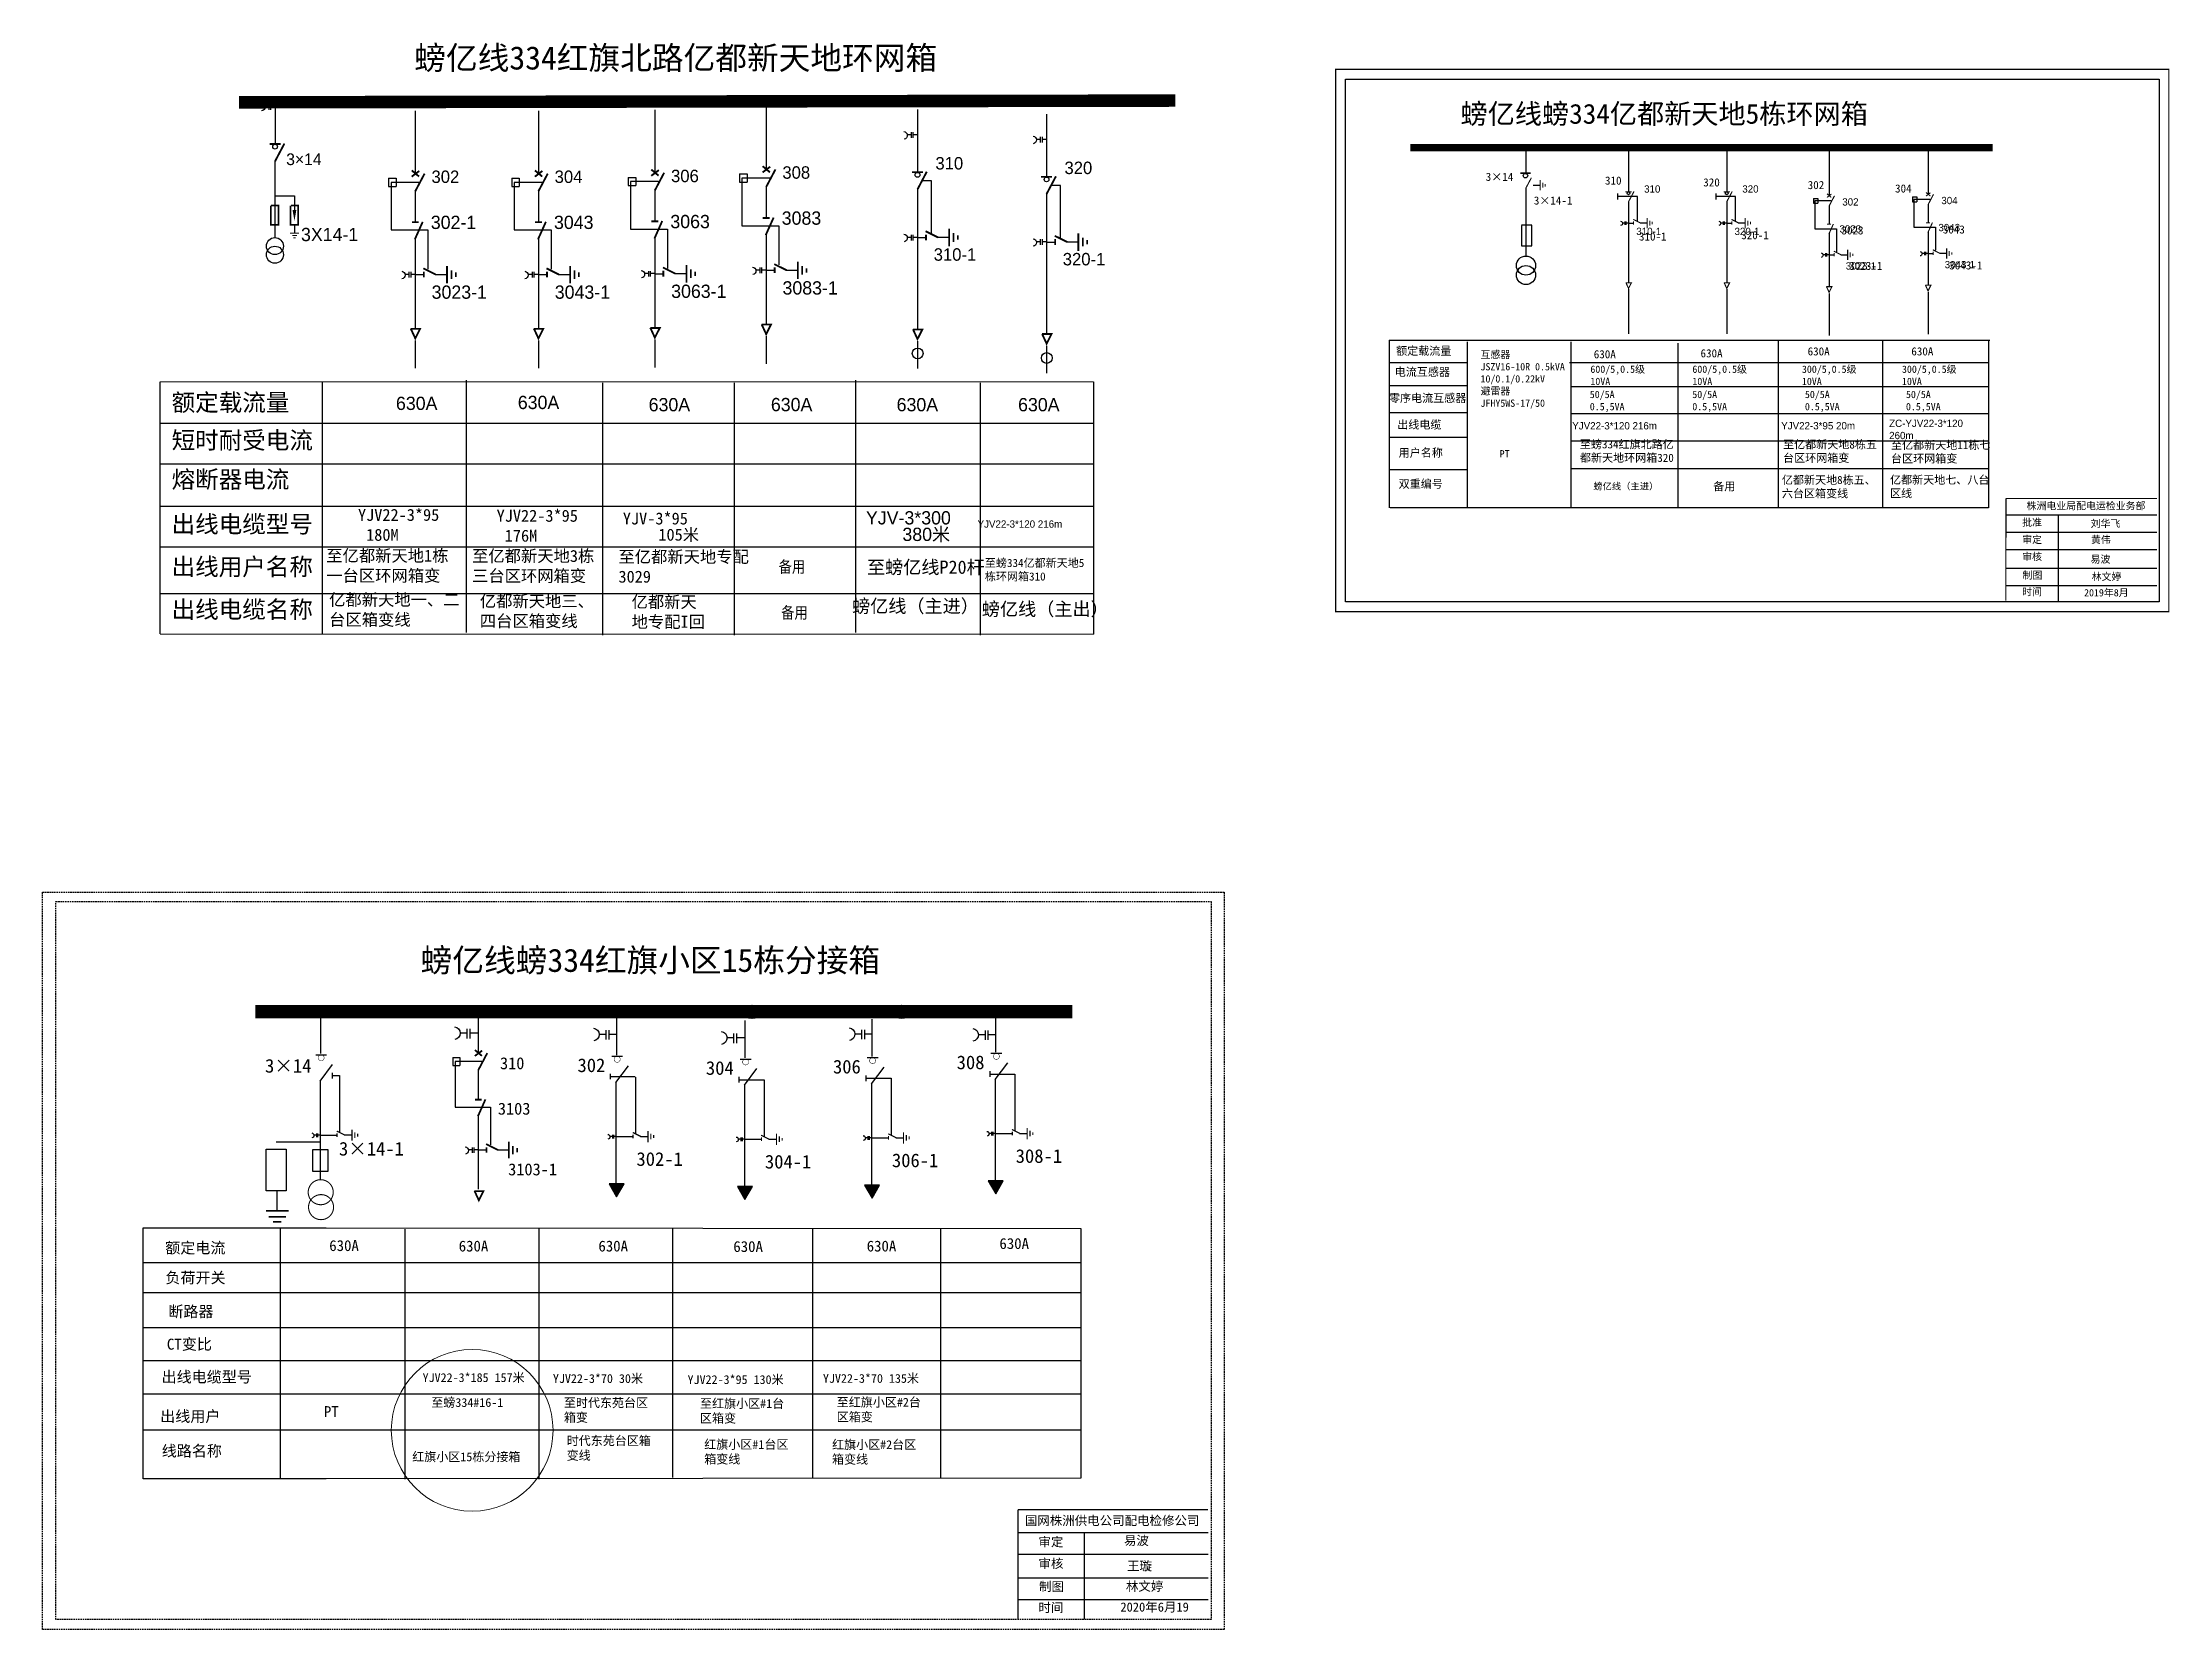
# Model space of a CAD drawing. Extents: x -976 to -656, y -1846 to -1607.
import ezdxf

# ---------------------------------------------------------------- set-up
doc = ezdxf.new("R2010")
doc.units = 0
doc.header["$LTSCALE"] = 0.774411
for name, pattern in [('ACAD_ISO02W100', [15, 12, -3]), ('ACAD_ISO04W100', [30.5, 24, -3, 0.5, -3]), ('CENTER', [50.8, 31.75, -6.35, 6.35, -6.35]), ('DASHED', [0.45, 0.3, -0.15])]:
    doc.linetypes.add(name, pattern=pattern)
doc.layers.get('0').update_dxf_attribs({"linetype": 'CONTINUOUS'})
for name, color, linetype in [('1', 7, 'CONTINUOUS'), ('10KV', 7, 'ACAD_ISO04W100'), ('10KV线路', 7, 'CONTINUOUS'), ('2', 7, 'CONTINUOUS')]:
    doc.layers.add(name, color=color, linetype=linetype)
doc.layers.add('MiniCADLayer', color=7, linetype='CONTINUOUS', lineweight=20)
doc.styles.add('HZ', font='')
doc.styles.add('hztxt_txtstyle_0.00_0_0', font='', dxfattribs={"bigfont": 'hztxt.shx'})
doc.styles.add('hztxt_txtstyle_1.00_0_0', font='', dxfattribs={"height": 1, "bigfont": 'hztxt.shx'})
doc.styles.add('hztxt_txtstyle_1.10_0_0', font='', dxfattribs={"height": 1.1, "bigfont": 'hztxt.shx'})
doc.styles.add('hztxt_txtstyle_1.22_0_0', font='', dxfattribs={"height": 1.220356, "bigfont": 'hztxt.shx'})
doc.styles.add('hztxt_txtstyle_1.77_0_0', font='', dxfattribs={"height": 1.76818, "bigfont": 'hztxt.shx'})
doc.styles.add('hztxt_txtstyle_1.80_0_0', font='', dxfattribs={"height": 1.8, "bigfont": 'hztxt.shx'})
doc.styles.add('hztxt_txtstyle_1.88_0_0', font='', dxfattribs={"height": 1.875, "bigfont": 'hztxt.shx'})
doc.styles.add('hztxt_txtstyle_2.00_0_0', font='', dxfattribs={"height": 2, "bigfont": 'hztxt.shx'})
doc.styles.add('hztxt_txtstyle_2.70_0_0', font='', dxfattribs={"height": 2.7, "bigfont": 'hztxt.shx'})
doc.styles.add('hztxt_txtstyle_200.00_0_0200', font='', dxfattribs={"height": 200, "bigfont": 'hztxt.shx'})
doc.styles.add('KaiTi_GB2312_txtstyle_1.38_0_0', font='', dxfattribs={"height": 1.376817})
doc.styles.add('SimSun_txtstyle_1.33_0_0', font='', dxfattribs={"height": 1.328431})
doc.styles.add('SimSun_txtstyle_1.38_0_0', font='', dxfattribs={"height": 1.376817})
doc.styles.add('SimSun_txtstyle_3.00_0_0', font='', dxfattribs={"height": 3})
doc.styles.add('ST', font='')
doc.styles.get("Standard").update_dxf_attribs({"font": '', "height": 2.5})
doc.styles.add('字体', font='', dxfattribs={"height": 2.5})
doc.styles.add('楷体_GB2312_txtstyle_1.09_0_0', font='', dxfattribs={"height": 1.0944})
doc.styles.get('HZ').set_extended_font_data('楷体_GB2312')
doc.styles.get('hztxt_txtstyle_0.00_0_0').set_extended_font_data('hztxt')
doc.styles.get('hztxt_txtstyle_1.00_0_0').set_extended_font_data('hztxt')
doc.styles.get('hztxt_txtstyle_1.10_0_0').set_extended_font_data('hztxt')
doc.styles.get('hztxt_txtstyle_1.22_0_0').set_extended_font_data('hztxt')
doc.styles.get('hztxt_txtstyle_1.77_0_0').set_extended_font_data('hztxt')
doc.styles.get('hztxt_txtstyle_1.80_0_0').set_extended_font_data('hztxt')
doc.styles.get('hztxt_txtstyle_1.88_0_0').set_extended_font_data('hztxt')
doc.styles.get('hztxt_txtstyle_2.00_0_0').set_extended_font_data('hztxt')
doc.styles.get('hztxt_txtstyle_2.70_0_0').set_extended_font_data('hztxt')
doc.styles.get('hztxt_txtstyle_200.00_0_0200').set_extended_font_data('hztxt')
doc.styles.get('KaiTi_GB2312_txtstyle_1.38_0_0').set_extended_font_data('KaiTi_GB2312')
doc.styles.get('SimSun_txtstyle_1.33_0_0').set_extended_font_data('SimSun')
doc.styles.get('SimSun_txtstyle_1.38_0_0').set_extended_font_data('SimSun')
doc.styles.get('SimSun_txtstyle_3.00_0_0').set_extended_font_data('SimSun')
doc.styles.get('ST').set_extended_font_data('SimSun')
doc.styles.get('Standard').set_extended_font_data('SimSun')
doc.styles.get('字体').set_extended_font_data('楷体_GB2312')
doc.styles.get('楷体_GB2312_txtstyle_1.09_0_0').set_extended_font_data('楷体_GB2312')

msp = doc.modelspace()

# ---------------------------------------------------------------- texts
at = {"color": 0}
for s, height, style, p in [('3×14', 1.768, 'hztxt_txtstyle_1.77_0_0', (-939.62, -1625.82)), ('310', 1.098, 'hztxt_txtstyle_1.80_0_0', (-735.1, -1629.96)), ('320', 1.098, 'hztxt_txtstyle_1.80_0_0', (-720.31, -1629.96)), ('302', 1.098, 'hztxt_txtstyle_1.80_0_0', (-705.25, -1631.91)), ('304', 1.098, 'hztxt_txtstyle_1.80_0_0', (-690.33, -1631.7)), ('310-1', 1.098, 'hztxt_txtstyle_1.80_0_0', (-736.27, -1636.35)), ('320-1', 1.098, 'hztxt_txtstyle_1.80_0_0', (-721.48, -1636.35)), ('3023', 1.098, 'hztxt_txtstyle_1.80_0_0', (-705.68, -1635.98)), ('3043', 1.098, 'hztxt_txtstyle_1.80_0_0', (-690.77, -1635.77)), ('3023-1', 1.098, 'hztxt_txtstyle_1.80_0_0', (-704.73, -1641.55)), ('3043-1', 1.098, 'hztxt_txtstyle_1.80_0_0', (-689.82, -1641.35)), ('额定电流', 1.661, 'HZ', (-957.84, -1789.72)), ('负荷开关', 1.661, 'HZ', (-957.82, -1794.22)), ('断路器', 1.661, 'HZ', (-957.38, -1799.31)), ('CT变比', 1.661, 'HZ', (-957.6, -1804.23)), ('出线电缆型号', 1.661, 'HZ', (-958.39, -1809.15)), ('出线用户', 1.661, 'HZ', (-958.6, -1815.09)), ('线路名称', 1.661, 'HZ', (-958.37, -1820.3))]:
    msp.add_text(s, height=height, dxfattribs=dict(at, style=style)).set_placement(p)
for s, height, style, p in [('302', 1.875, 'hztxt_txtstyle_1.88_0_0', (-917.74, -1628.51)), ('304', 1.875, 'hztxt_txtstyle_1.88_0_0', (-899.19, -1628.51)), ('306', 1.875, 'hztxt_txtstyle_1.88_0_0', (-881.66, -1628.39)), ('308', 1.875, 'hztxt_txtstyle_1.88_0_0', (-864.89, -1627.87)), ('310', 1.875, 'hztxt_txtstyle_1.88_0_0', (-841.84, -1626.48)), ('320', 1.875, 'hztxt_txtstyle_1.88_0_0', (-822.4, -1627.17)), ('302-1', 2, 'hztxt_txtstyle_2.00_0_0', (-917.84, -1635.44)), ('3043', 2, 'hztxt_txtstyle_2.00_0_0', (-899.29, -1635.44)), ('3063', 2, 'hztxt_txtstyle_2.00_0_0', (-881.76, -1635.32)), ('3083', 2, 'hztxt_txtstyle_2.00_0_0', (-864.99, -1634.8)), ('310-1', 1.875, 'hztxt_txtstyle_1.88_0_0', (-842.1, -1640.22)), ('320-1', 1.875, 'hztxt_txtstyle_1.88_0_0', (-822.66, -1640.92)), ('3083-1', 2, 'hztxt_txtstyle_2.00_0_0', (-864.87, -1645.31)), ('3023-1', 2, 'hztxt_txtstyle_2.00_0_0', (-917.72, -1645.95)), ('3043-1', 2, 'hztxt_txtstyle_2.00_0_0', (-899.17, -1645.95)), ('3063-1', 2, 'hztxt_txtstyle_2.00_0_0', (-881.64, -1645.82))]:
    msp.add_text(s, height=height, dxfattribs=dict(style=style)).set_placement(p)
at = {"color": 0, "linetype": 'Continuous', "style": 'ST'}
for s, p in [('3×14', (-758.95, -1628.19)), ('3×14-1', (-751.71, -1631.76)), ('310', (-740.99, -1628.76)), ('320', (-726.19, -1629.03)), ('302', (-710.46, -1629.43)), ('304', (-697.3, -1629.95)), ('310-1', (-735.87, -1637.18)), ('320-1', (-720.47, -1636.98)), ('3023', (-705.37, -1636.26)), ('3043', (-690.11, -1636.12)), ('3023-1', (-704.2, -1641.6)), ('3043-1', (-689.14, -1641.53)), ('备用', (-724.69, -1674.81))]:
    msp.add_text(s, height=1.22, dxfattribs=at).set_placement(p)
at = {"color": 0}
for s, height, p in [('3×14', 2.055, (-942.81, -1762.5)), ('302', 2.055, (-895.75, -1762.42)), ('304', 2.055, (-876.41, -1762.83)), ('306', 2.055, (-857.27, -1762.63)), ('308', 2.055, (-838.64, -1761.98)), ('3×14-1', 2.055, (-931.68, -1774.99)), ('302-1', 2.055, (-886.87, -1776.54)), ('306-1', 2.055, (-848.39, -1776.74)), ('308-1', 2.055, (-829.75, -1776.09)), ('304-1', 2.055, (-867.52, -1776.94)), ('630A', 1.639, (-832.2, -1789.06)), ('630A', 1.639, (-933.14, -1789.37)), ('630A', 1.639, (-913.64, -1789.44)), ('630A', 1.639, (-892.6, -1789.44)), ('630A', 1.639, (-872.28, -1789.51)), ('630A', 1.639, (-852.19, -1789.44)), ('YJV22-3*185 157米', 1.3284, (-919.08, -1809.1)), ('YJV22-3*70 30米', 1.3284, (-899.45, -1809.24)), ('YJV22-3*95 130米', 1.3284, (-879.17, -1809.4)), ('YJV22-3*70 135米', 1.3284, (-858.78, -1809.22)), ('PT', 1.639, (-933.95, -1814.37))]:
    msp.add_text(s, height=height, dxfattribs=at).set_placement(p)
for s, p in [('310', (-907.42, -1761.99)), ('3103', (-907.74, -1768.83)), ('3103-1', (-906.19, -1777.97))]:
    msp.add_text(s, height=1.8).set_placement(p)
at = {"color": 7, "attachment_point": 1}
for s, insert, char_height, width, style in [('{\\fSimSun|b0|i0|c134|p2;螃亿线334红旗北路亿都新天地环网箱}', (-920.33, -1607.92), 3.5, 82.5653, '字体'), ('至螃334#16-1', (-917.77, -1811.52), 1.328, 89.4921, 'SimSun_txtstyle_1.33_0_0'), ('红旗小区15栋分接箱', (-920.64, -1819.7), 1.328, 89.4921, 'SimSun_txtstyle_1.33_0_0')]:
    msp.add_mtext(s, dxfattribs=dict(at, insert=insert, char_height=char_height, width=width, style=style))
at = {"color": 0, "linetype": 'Continuous', "attachment_point": 1}
for s, insert, char_height, width, style in [('{\\fSimSun|b0|i0|c134|p2;螃亿线螃334亿都新天地5栋环网箱}', (-762.75, -1616.59), 3, 85.7498, '字体'), ('{\\fSimSun|b0|i0|c134|p2;额定载流量}', (-772.45, -1653.19), 1.2204, 19.6738, 'hztxt_txtstyle_2.70_0_0'), ('{\\fSimSun|b0|i0|c134|p2;电流互感器}', (-772.66, -1656.36), 1.2204, 19.6738, 'hztxt_txtstyle_2.70_0_0'), ('\\A1;{\\fSimSun|b0|i0|c134|p2;互感器\\PJSZV16-10R 0.5kVA\\P10/0.1/0.22kV\\P避雷器\\PJFHY5WS-17/50}', (-759.74, -1653.8), 1.0983, 20.2524, 'hztxt_txtstyle_2.70_0_0'), ('\\A1;{\\fSimSun|b0|i0|c134|p2;600/5,0.5级\\P10VA}', (-743.19, -1656.01), 1.0983, 20.2524, 'hztxt_txtstyle_2.70_0_0'), ('{\\fSimSun|b0|i0|c134|p2;630A}', (-742.68, -1653.69), 1.2204, 19.6738, 'hztxt_txtstyle_2.70_0_0'), ('\\A1;{\\fSimSun|b0|i0|c134|p2;600/5,0.5级\\P10VA}', (-727.83, -1656.01), 1.0983, 20.2524, 'hztxt_txtstyle_2.70_0_0'), ('{\\fSimSun|b0|i0|c134|p2;630A}', (-726.6, -1653.55), 1.2204, 19.6738, 'hztxt_txtstyle_2.70_0_0'), ('\\A1;{\\fSimSun|b0|i0|c134|p2;300/5,0.5级\\P10VA}', (-711.33, -1656.01), 1.0983, 20.2524, 'hztxt_txtstyle_2.70_0_0'), ('{\\fSimSun|b0|i0|c134|p2;630A}', (-710.47, -1653.26), 1.2204, 19.6738, 'hztxt_txtstyle_2.70_0_0'), ('\\A1;{\\fSimSun|b0|i0|c134|p2;300/5,0.5级\\P10VA}', (-696.26, -1656.01), 1.0983, 20.2524, 'hztxt_txtstyle_2.70_0_0'), ('{\\fSimSun|b0|i0|c134|p2;630A}', (-694.85, -1653.26), 1.2204, 19.6738, 'hztxt_txtstyle_2.70_0_0'), ('{\\fSimSun|b0|i0|c134|p2;零序电流互感器}', (-773.53, -1660.3), 1.2204, 19.6738, 'hztxt_txtstyle_2.70_0_0'), ('{\\fSimSun|b0|i0|c134|p2;50/5A\\P0.5,5VA}', (-743.28, -1659.81), 1.0983, 19.6738, 'hztxt_txtstyle_2.70_0_0'), ('{\\fSimSun|b0|i0|c134|p2;50/5A\\P0.5,5VA}', (-727.84, -1659.81), 1.0983, 19.6738, 'hztxt_txtstyle_2.70_0_0'), ('{\\fSimSun|b0|i0|c134|p2;50/5A\\P0.5,5VA}', (-710.88, -1659.81), 1.0983, 19.6738, 'hztxt_txtstyle_2.70_0_0'), ('{\\fSimSun|b0|i0|c134|p2;50/5A\\P0.5,5VA}', (-695.66, -1659.81), 1.0983, 19.6738, 'hztxt_txtstyle_2.70_0_0'), ('{\\fSimSun|b0|i0|c134|p2;出线电缆}', (-772.28, -1664.3), 1.2204, 19.6738, 'hztxt_txtstyle_2.70_0_0'), ('YJV22-3*120 216m', (-745.92, -1664.53), 1.1, 16.8885, 'hztxt_txtstyle_2.70_0_0'), ('YJV22-3*95 20m', (-714.45, -1664.52), 1.1, 16.8885, 'hztxt_txtstyle_2.70_0_0'), ('{\\fSimSun|b0|i0|c134|p2;用户名称}', (-772.07, -1668.53), 1.2204, 19.6738, 'hztxt_txtstyle_2.70_0_0'), ('{\\fSimSun|b0|i0|c134|p2;PT}', (-756.86, -1668.75), 1.1026, 8.5785, 'hztxt_txtstyle_0.00_0_0'), ('{\\fSimSun|b0|i0|c134|p2;至螃334红旗北路亿都新天地环网箱320}', (-744.77, -1667.26), 1.2204, 14.9849, 'hztxt_txtstyle_2.70_0_0'), ('{\\fSimSun|b0|i0|c134|p2;至亿都新天地8栋五台区环网箱变}', (-714.17, -1667.28), 1.2204, 14.9849, 'hztxt_txtstyle_2.70_0_0'), ('{\\fSimSun|b0|i0|c134|p2;双重编号}', (-772.07, -1673.22), 1.2204, 19.6738, 'hztxt_txtstyle_2.70_0_0'), ('{\\fSimSun|b0|i0|c134|p2;亿都新天地8栋五、六台区箱变线}', (-714.35, -1672.63), 1.2204, 14.9849, 'hztxt_txtstyle_2.70_0_0'), ('株洲电业局配电运检业务部', (-677.5, -1676.58), 1.0944, 29.9201, '字体'), ('YJV22-3*120 216m', (-835.49, -1679.33), 1.1, 16.8885, 'hztxt_txtstyle_2.70_0_0'), ('{\\fKaiTi_GB2312|b0|i0|c134|p49;批准}', (-678.16, -1679.08), 1.0944, 8.5588, '字体'), ('\\f\uffbfﾬￌﾣﾤ_GB2312|b0|i0|c134|p49;审定', (-678.16, -1681.68), 1.0944, 8.5588, '字体'), ('刘华飞', (-667.85, -1679.26), 1.094, 8.5588, '字体'), ('黄伟', (-667.79, -1681.69), 1.094, 8.5588, '字体'), ('{\\fSimSun|b0|i0|c134|p2;至螃334亿都新天地5栋环网箱310}', (-834.39, -1685.13), 1.2204, 14.9849, 'hztxt_txtstyle_2.70_0_0'), ('\\f\uffbfﾬￌﾣﾤ_GB2312|b0|i0|c134|p49;审核', (-678.16, -1684.25), 1.0944, 8.5588, '字体'), ('易波', (-667.85, -1684.63), 1.094, 8.5588, '字体'), ('\\f\uffbfﾬￌﾣﾤ_GB2312|b0|i0|c134|p49;制图', (-678.1, -1687.03), 1.0944, 8.5588, '字体'), ('\\f\uffbfﾬￌﾣﾤ_GB2312|b0|i0|c134|p49;时间', (-678.16, -1689.54), 1.0944, 8.5588, '字体')]:
    msp.add_mtext(s, dxfattribs=dict(at, insert=insert, char_height=char_height, width=width, style=style))
at = {"linetype": 'Continuous', "attachment_point": 1}
for s, insert, char_height, width, style in [('{\\f\uffbfﾬￌﾣﾤ_GB2312|b0|i0|c134|p49;额定载流量}', (-956.88, -1660.26), 2.6, 21.2506, 'hztxt_txtstyle_0.00_0_0'), ('{\\f\uffbfﾬￌﾣﾤ_GB2312|b0|i0|c134|p49;短时耐受电流}', (-956.88, -1665.96), 2.6, 26.4995, 'hztxt_txtstyle_0.00_0_0'), ('{\\f\uffbfﾬￌﾣﾤ_GB2312|b0|i0|c134|p49;熔断器电流}', (-956.88, -1671.85), 2.6, 21.2506, 'hztxt_txtstyle_0.00_0_0'), ('{\\f\uffbfﾬￌﾣﾤ_GB2312|b0|i0|c134|p49;出线电缆型号}', (-956.88, -1678.58), 2.6, 24.4608, 'hztxt_txtstyle_0.00_0_0'), ('\\pt10.4;{\\f\uffbfﾬￌﾣﾤ_GB2312|b0|i0|c134|p49;出线用户名称}', (-956.88, -1685), 2.6, 26.9866, 'hztxt_txtstyle_0.00_0_0'), ('\\pt10.4;{\\f\uffbfﾬￌﾣﾤ_GB2312|b0|i0|c134|p49;出线电缆名称}', (-956.88, -1691.44), 2.6, 24.4608, 'hztxt_txtstyle_0.00_0_0'), ('国网株洲供电公司配电检修公司', (-828.37, -1829.28), 1.3768, 37.6412, 'KaiTi_GB2312_txtstyle_1.38_0_0'), ('审定', (-826.32, -1832.48), 1.377, 10.7674, '字体'), ('易波', (-813.44, -1832.28), 1.377, 10.7674, 'KaiTi_GB2312_txtstyle_1.38_0_0'), ('审核', (-826.32, -1835.73), 1.377, 10.7674, '字体'), ('王璇', (-812.97, -1836.1), 1.377, 15.1697, 'KaiTi_GB2312_txtstyle_1.38_0_0'), ('制图', (-826.24, -1839.22), 1.377, 10.7674, '字体'), ('林文婷', (-813.14, -1839.18), 1.377, 10.7674, 'SimSun_txtstyle_3.00_0_0'), ('时间', (-826.32, -1842.38), 1.377, 10.7674, '字体'), ('2020年6月19', (-813.98, -1842.3), 1.377, 10.7674, 'SimSun_txtstyle_1.38_0_0')]:
    msp.add_mtext(s, dxfattribs=dict(at, insert=insert, char_height=char_height, width=width, style=style))
at = {"color": 7, "linetype": 'Continuous', "attachment_point": 1}
for s, insert, char_height, width, style in [('ZC-YJV22-3*120 ^M^J260m', (-698.19, -1664.16), 1.1, 16.8885, 'hztxt_txtstyle_1.10_0_0'), ('{\\fSimSun|b0|i0|c134|p2;至亿都新天地11栋七台区环网箱变}', (-697.91, -1667.37), 1.2204, 14.9849, 'hztxt_txtstyle_1.22_0_0'), ('{\\fSimSun|b0|i0|c134|p2;亿都新天地七、八台区线}', (-698.06, -1672.61), 1.2204, 14.9849, 'hztxt_txtstyle_1.22_0_0'), ('林文婷', (-667.69, -1687.26), 1.094, 8.5588, '楷体_GB2312_txtstyle_1.09_0_0'), ('2019年8月', (-668.83, -1689.67), 1.094, 16.0081, '楷体_GB2312_txtstyle_1.09_0_0')]:
    msp.add_mtext(s, dxfattribs=dict(at, insert=insert, char_height=char_height, width=width, style=style))
at = {"lineweight": -3, "insert": (-919.37, -1743.83), "char_height": 3.5, "width": 82.8601, "attachment_point": 1, "style": '字体'}
msp.add_mtext('{\\fNSimSun|b0|i0|c134|p49;螃亿线螃334红旗小区15栋分接箱}', dxfattribs=at)
at = {"color": 0, "attachment_point": 1}
for s, insert, char_height, width in [('至时代东苑台区箱变', (-897.8, -1811.56), 1.328, 14.4118), ('至红旗小区#1台区箱变', (-877.3, -1811.68), 1.3284, 13.6284), ('至红旗小区#2台区箱变', (-856.7, -1811.48), 1.3284, 13.6284), ('时代东苑台区箱变线', (-897.38, -1817.28), 1.328, 14.4118), ('红旗小区#1台区箱变线', (-876.66, -1817.84), 1.3284, 13.6284), ('红旗小区#2台区箱变线', (-857.41, -1817.87), 1.3284, 13.6284)]:
    msp.add_mtext(s, dxfattribs=dict(at, insert=insert, char_height=char_height, width=width))
at = {"layer": '10KV线路', "style": 'hztxt_txtstyle_2.00_0_0'}
for s, p in [('630A', (-923.09, -1662.7)), ('630A', (-904.74, -1662.56)), ('630A', (-885.03, -1662.9)), ('630A', (-866.62, -1662.88)), ('630A', (-847.68, -1662.9)), ('630A', (-829.39, -1662.9)), ('YJV-3*300', (-852.3, -1679.94))]:
    msp.add_text(s, height=2, dxfattribs=at).set_placement(p)
at = {"layer": 'MiniCADLayer', "color": 7, "linetype": 'Continuous', "ltscale": 1.557336, "style": '字体'}
msp.add_text('YJV-3*95', height=1.8, dxfattribs=at).set_placement((-888.92, -1679.94))
at = {"layer": 'MiniCADLayer', "color": 7, "ltscale": 0.69146, "insert": (-937.39, -1635.27), "char_height": 2, "attachment_point": 1, "style": 'hztxt_txtstyle_2.00_0_0'}
msp.add_mtext('3X14-1', dxfattribs=at)
at = {"layer": 'MiniCADLayer', "color": 7, "linetype": 'Continuous', "ltscale": 1.867873, "attachment_point": 1}
for s, insert, char_height, style in [('{\\fSimSun|b0|i0|c134|p2;螃亿线（主进）}', (-742.75, -1673.69), 1, 'hztxt_txtstyle_1.00_0_0'), ('备用', (-865.45, -1685.38), 2, 'hztxt_txtstyle_200.00_0_0200'), ('{\\fSimSun|b0|i0|c134|p2;至螃亿线P20杆}', (-852.14, -1685.37), 2, 'hztxt_txtstyle_200.00_0_0200'), ('{\\fSimSun|b0|i0|c134|p2;螃亿线（主进）}', (-854.39, -1691.23), 2, 'hztxt_txtstyle_200.00_0_0200'), ('{\\fSimSun|b0|i0|c134|p2;螃亿线（主出）}', (-834.84, -1691.68), 2, 'hztxt_txtstyle_200.00_0_0200'), ('备用', (-865.07, -1692.29), 2, 'hztxt_txtstyle_200.00_0_0200')]:
    msp.add_mtext(s, dxfattribs=dict(at, insert=insert, char_height=char_height, style=style))
at = {"layer": 'MiniCADLayer', "color": 7, "linetype": 'Continuous', "ltscale": 1.557336, "char_height": 1.8, "attachment_point": 1, "style": '字体'}
for s, insert, width in [('{\\fSimSun|b0|i0|c134|p2;YJV22-3*95\\P 180M}', (-928.81, -1677.6), 16.6689), ('{\\fSimSun|b0|i0|c134|p2;YJV22-3*95\\P 176M}', (-907.93, -1677.73), 16.6689), ('105{\\fSimSun|b0|i0|c134|p2;米}', (-883.57, -1680.58), 19.9943), ('{\\fSimSun|b0|i0|c134|p2;至亿都新天地1栋一台区环网箱变}', (-933.59, -1683.74), 19.9943), ('{\\fSimSun|b0|i0|c134|p2;至亿都新天地3栋三台区环网箱变}', (-911.63, -1683.78), 19.0056), ('{\\fSimSun|b0|i0|c134|p2;至亿都新天地专配3029}', (-889.58, -1683.9), 19.9943), ('{\\fSimSun|b0|i0|c134|p2;亿都新天地一、二台区箱变线}', (-933.16, -1690.37), 19.9943), ('{\\fSimSun|b0|i0|c134|p2;亿都新天地三、四台区箱变线}', (-910.46, -1690.58), 18.5562), ('{\\fSimSun|b0|i0|c134|p2;亿都新天地专配I回}', (-887.6, -1690.7), 11.4561)]:
    msp.add_mtext(s, dxfattribs=dict(at, insert=insert, width=width))
at = {"layer": 'MiniCADLayer', "color": 7, "linetype": 'Continuous', "ltscale": 1.557336, "insert": (-846.81, -1680.43), "char_height": 2, "attachment_point": 1, "style": 'hztxt_txtstyle_200.00_0_0200'}
msp.add_mtext('380{\\fSimSun|b0|i0|c134|p2;米}', dxfattribs=at)

# ---------------------------------------------------------------- blocks, each defined once
blk = doc.blocks.new('JD')
for points in [[(-2, 0.2), (-2, -0.2), (2, 0.2), (2, -0.2)], [(1, -1.2), (1, -0.8), (-1, -1.2), (-1, -0.8)], [(-0.5, -1.8), (-0.5, -2.2), (0.5, -1.8), (0.5, -2.2)]]:
    blk.add_trace(points)

# ---------------------------------------------------------------- hatches: boundary and pattern name
for points in [[(-889.87, -1781.22), (-888.74, -1779.26), (-891, -1779.26)], [(-870.53, -1781.63), (-869.4, -1779.67), (-871.66, -1779.67)], [(-851.39, -1781.42), (-850.26, -1779.46), (-852.52, -1779.46)], [(-832.76, -1780.77), (-831.63, -1778.82), (-833.89, -1778.82)]]:
    msp.add_hatch(color=7).paths.add_polyline_path(points)

# ---------------------------------------------------------------- linework, layer by layer
for p, q in [((-941.3, -1617.01), (-941.3, -1622.6)), ((-920.19, -1617.64), (-920.19, -1627.14)), ((-901.64, -1617.64), (-901.64, -1627.14)), ((-884.1, -1617.51), (-884.1, -1627.01)), ((-867.34, -1617), (-867.34, -1626.5)), ((-844.54, -1617.43), (-844.54, -1626.85)), ((-825.1, -1618.13), (-825.1, -1627.54)), ((-941.34, -1625.25), (-941.34, -1636.8)), ((-871.34, -1627.15), (-870.21, -1627.15)), ((-871.34, -1627.15), (-871.34, -1628.4)), ((-870.21, -1627.15), (-870.21, -1628.4)), ((-924.19, -1627.79), (-923.07, -1627.79)), ((-924.19, -1627.79), (-924.19, -1629.04)), ((-924.19, -1629.04), (-923.07, -1629.04)), ((-923.07, -1627.79), (-923.07, -1629.04)), ((-920.19, -1629.7), (-920.19, -1634.34)), ((-905.64, -1627.79), (-904.51, -1627.79)), ((-905.64, -1627.79), (-905.64, -1629.04)), ((-905.64, -1629.04), (-904.51, -1629.04)), ((-904.51, -1627.79), (-904.51, -1629.04)), ((-901.64, -1629.7), (-901.64, -1634.34)), ((-888.11, -1627.66), (-886.98, -1627.66)), ((-888.11, -1627.66), (-888.11, -1628.91)), ((-888.11, -1628.91), (-886.98, -1628.91)), ((-886.98, -1627.66), (-886.98, -1628.91)), ((-884.1, -1629.57), (-884.1, -1634.21)), ((-871.34, -1628.4), (-870.21, -1628.4)), ((-867.34, -1629.06), (-867.34, -1633.7)), ((-844.54, -1629.41), (-844.54, -1650.61)), ((-825.1, -1630.1), (-825.1, -1651.3)), ((-920.19, -1636.67), (-920.19, -1650.39)), ((-901.64, -1636.67), (-901.64, -1650.39)), ((-884.1, -1636.54), (-884.1, -1650.26)), ((-867.34, -1636.03), (-867.34, -1649.75)), ((-844.54, -1636.71), (-843.25, -1636.71)), ((-841.55, -1636.67), (-839.78, -1636.67)), ((-825.1, -1637.4), (-823.8, -1637.4)), ((-822.11, -1637.37), (-820.34, -1637.37)), ((-920.19, -1642.3), (-918.89, -1642.3)), ((-917.2, -1642.27), (-915.43, -1642.27)), ((-901.64, -1642.3), (-900.34, -1642.3)), ((-898.65, -1642.27), (-896.88, -1642.27)), ((-884.1, -1642.17), (-882.81, -1642.17)), ((-881.11, -1642.14), (-879.35, -1642.14)), ((-867.34, -1641.66), (-866.04, -1641.66)), ((-864.35, -1641.63), (-862.58, -1641.63)), ((-910.69, -1753.34), (-910.69, -1759.6)), ((-935.17, -1759.83), (-933.53, -1759.83)), ((-914.53, -1760.22), (-913.45, -1760.22)), ((-914.53, -1760.22), (-914.53, -1761.42)), ((-914.53, -1761.42), (-913.45, -1761.42)), ((-913.45, -1760.22), (-913.45, -1761.42)), ((-890.58, -1760.04), (-888.95, -1760.04)), ((-871.24, -1760.45), (-869.61, -1760.45)), ((-852.1, -1760.24), (-850.47, -1760.24)), ((-833.47, -1759.59), (-831.84, -1759.59)), ((-932.68, -1762.52), (-932.68, -1763.37)), ((-932.66, -1762.95), (-931.57, -1762.95)), ((-931.57, -1762.95), (-931.57, -1771.53)), ((-910.69, -1762.05), (-910.69, -1766.51)), ((-890.82, -1762.66), (-890.82, -1763.51)), ((-890.79, -1763.1), (-887.04, -1763.1)), ((-886.99, -1763.16), (-886.99, -1771.73)), ((-871.44, -1763.15), (-871.44, -1764)), ((-871.4, -1763.59), (-867.65, -1763.59)), ((-867.65, -1763.57), (-867.65, -1772.14)), ((-852.31, -1762.92), (-852.31, -1763.77)), ((-852.27, -1763.36), (-848.52, -1763.36)), ((-848.51, -1763.36), (-848.51, -1771.94)), ((-833.66, -1762.28), (-833.66, -1763.12)), ((-833.63, -1762.72), (-829.88, -1762.72)), ((-829.88, -1762.72), (-829.88, -1771.29)), ((-910.69, -1768.75), (-910.69, -1780.03)), ((-941.14, -1772.94), (-934.51, -1772.91)), ((-934.45, -1771.91), (-931.97, -1771.91)), ((-930.87, -1771.89), (-929.72, -1771.89)), ((-910.69, -1774.15), (-909.45, -1774.15)), ((-907.82, -1774.12), (-906.12, -1774.12)), ((-889.87, -1772.12), (-887.38, -1772.12)), ((-886.28, -1772.1), (-885.14, -1772.1)), ((-870.53, -1772.53), (-868.04, -1772.53)), ((-866.94, -1772.5), (-865.8, -1772.5)), ((-851.39, -1772.32), (-848.9, -1772.32)), ((-847.8, -1772.3), (-846.66, -1772.3)), ((-832.76, -1771.68), (-830.27, -1771.68)), ((-829.17, -1771.65), (-828.03, -1771.65))]:
    msp.add_line(p, q)
at = {"color": 0}
for p, q in [((-752.91, -1623.37), (-752.91, -1626.99)), ((-737.45, -1623.08), (-737.45, -1629.8)), ((-722.66, -1623.08), (-722.66, -1629.8)), ((-707.24, -1623.39), (-707.24, -1630.45)), ((-692.33, -1623.18), (-692.33, -1630.24)), ((-941.35, -1630.43), (-938.38, -1630.43)), ((-938.38, -1630.43), (-938.38, -1632.61)), ((-752.9, -1629.23), (-752.9, -1639.48)), ((-751.81, -1628.82), (-750.78, -1628.82)), ((-737.45, -1631.3), (-737.45, -1643.51)), ((-722.66, -1631.3), (-722.66, -1643.51)), ((-709.59, -1630.83), (-708.93, -1630.83)), ((-709.59, -1630.83), (-709.59, -1631.56)), ((-709.59, -1631.56), (-708.93, -1631.56)), ((-708.93, -1630.83), (-708.93, -1631.56)), ((-707.24, -1631.95), (-707.24, -1634.67)), ((-694.68, -1630.62), (-694.02, -1630.62)), ((-694.68, -1630.62), (-694.68, -1631.35)), ((-694.68, -1631.35), (-694.02, -1631.35)), ((-694.02, -1630.62), (-694.02, -1631.35)), ((-692.33, -1631.74), (-692.33, -1634.46)), ((-938.38, -1634.9), (-938.38, -1636.02)), ((-737.45, -1634.55), (-736.69, -1634.55)), ((-735.69, -1634.52), (-734.66, -1634.52)), ((-722.66, -1634.55), (-721.9, -1634.55)), ((-720.91, -1634.52), (-719.87, -1634.52)), ((-707.24, -1636.03), (-707.24, -1644.07)), ((-692.33, -1635.82), (-692.33, -1643.86)), ((-707.24, -1639.33), (-706.48, -1639.33)), ((-705.49, -1639.31), (-704.46, -1639.31)), ((-692.33, -1639.12), (-691.57, -1639.12)), ((-690.58, -1639.1), (-689.54, -1639.1)), ((-761.65, -1655.58), (-773.42, -1655.58)), ((-761.69, -1659.04), (-773.47, -1659.04)), ((-761.69, -1663.13), (-773.47, -1663.13)), ((-761.74, -1666.86), (-773.51, -1666.86)), ((-761.69, -1671.71), (-773.47, -1671.71)), ((-934.53, -1763.79), (-934.53, -1778.63)), ((-889.95, -1764), (-889.95, -1779.6)), ((-870.6, -1764.41), (-870.6, -1780.01)), ((-851.47, -1764.2), (-851.47, -1779.81)), ((-832.83, -1763.55), (-832.83, -1779.16)), ((-940.54, -1785.87), (-940.54, -1823.68)), ((-921.74, -1786.09), (-921.74, -1823.74)), ((-961.18, -1791.08), (-946.16, -1791.08)), ((-946.23, -1791.08), (-933.55, -1791.08)), ((-936.05, -1791.08), (-819.95, -1791.08)), ((-961.18, -1795.64), (-946.22, -1795.64)), ((-946.29, -1795.64), (-933.61, -1795.64)), ((-933.82, -1795.64), (-819.95, -1795.64)), ((-961.18, -1805.86), (-946.33, -1805.86)), ((-946.4, -1805.86), (-933.72, -1805.86)), ((-933.93, -1805.86), (-819.95, -1805.86))]:
    msp.add_line(p, q, dxfattribs=at)
at = {"linetype": 'ACAD_ISO02W100'}
for p, q in [((-923.83, -1628.44), (-923.83, -1635.59)), ((-919.63, -1628.44), (-923.83, -1628.44)), ((-905.28, -1628.44), (-905.28, -1635.59)), ((-901.08, -1628.44), (-905.28, -1628.44)), ((-887.75, -1628.31), (-887.75, -1635.47)), ((-883.54, -1628.31), (-887.75, -1628.31)), ((-870.98, -1627.8), (-870.98, -1634.95)), ((-866.78, -1627.8), (-870.98, -1627.8)), ((-923.83, -1635.59), (-918.28, -1635.59)), ((-918.28, -1635.59), (-918.28, -1641.5)), ((-905.28, -1635.59), (-899.73, -1635.59)), ((-899.73, -1635.59), (-899.73, -1641.5)), ((-887.75, -1635.47), (-882.2, -1635.47)), ((-882.2, -1635.47), (-882.2, -1641.37)), ((-870.98, -1634.95), (-865.43, -1634.95)), ((-865.43, -1634.95), (-865.43, -1640.86)), ((-910.15, -1760.85), (-914.19, -1760.85)), ((-914.19, -1760.85), (-914.19, -1767.72)), ((-914.19, -1767.72), (-908.86, -1767.72)), ((-908.86, -1767.72), (-908.86, -1773.38))]:
    msp.add_line(p, q, dxfattribs=at)
at = {"color": 0, "linetype": 'ACAD_ISO02W100'}
for p, q in [((-706.91, -1631.21), (-709.38, -1631.21)), ((-709.38, -1631.21), (-709.38, -1635.4)), ((-692, -1631), (-694.47, -1631)), ((-694.47, -1631), (-694.47, -1635.19)), ((-709.38, -1635.4), (-706.13, -1635.4)), ((-706.13, -1635.4), (-706.13, -1638.86)), ((-694.47, -1635.19), (-691.22, -1635.19)), ((-691.22, -1635.19), (-691.22, -1638.65))]:
    msp.add_line(p, q, dxfattribs=at)
at = {"color": 0, "linetype": 'CENTER'}
for p, q in [((-737.44, -1644.5), (-737.44, -1651.25)), ((-722.65, -1644.5), (-722.65, -1651.25)), ((-707.24, -1645.15), (-707.24, -1651.49)), ((-692.33, -1644.94), (-692.33, -1651.28))]:
    msp.add_line(p, q, dxfattribs=at)
at = {"linetype": 'CENTER'}
for p, q in [((-920.18, -1652.23), (-920.18, -1656.41)), ((-901.63, -1652.23), (-901.63, -1656.41)), ((-884.1, -1652.1), (-884.1, -1656.28)), ((-867.33, -1651.59), (-867.33, -1655.77)), ((-844.54, -1652.33), (-844.54, -1656.45)), ((-825.09, -1653.02), (-825.09, -1657.14))]:
    msp.add_line(p, q, dxfattribs=at)
at = {"color": 0, "linetype": 'Continuous'}
for p, q in [((-773.49, -1652.19), (-683.05, -1652.19)), ((-773.45, -1677.43), (-773.45, -1652.19)), ((-761.75, -1652.46), (-761.75, -1677.42)), ((-746.13, -1652.46), (-746.13, -1677.42)), ((-730.02, -1652.63), (-730.02, -1677.41)), ((-714.9, -1652.24), (-714.9, -1677.42)), ((-699.17, -1652.24), (-699.17, -1677.42)), ((-683.23, -1652.25), (-683.23, -1677.44)), ((-746.32, -1655.56), (-683.23, -1655.56)), ((-746.13, -1659.18), (-683.23, -1659.18)), ((-746.13, -1663.23), (-683.23, -1663.23)), ((-746.13, -1667.34), (-683.23, -1667.34)), ((-746.13, -1671.51), (-683.23, -1671.51)), ((-683.23, -1677.43), (-773.36, -1677.43)), ((-680.6, -1678.51), (-657.85, -1678.51)), ((-672.71, -1678.51), (-672.71, -1691.45)), ((-680.6, -1681.11), (-657.85, -1681.11)), ((-680.6, -1683.7), (-657.85, -1683.7)), ((-680.6, -1686.53), (-657.85, -1686.53)), ((-680.6, -1689.12), (-657.85, -1689.12))]:
    msp.add_line(p, q, dxfattribs=at)
at = {"linetype": 'Continuous'}
for p, q in [((-958.6, -1696.43), (-958.6, -1658.44)), ((-958.6, -1664.7), (-818.05, -1664.7)), ((-958.6, -1670.8), (-818.05, -1670.8)), ((-958.6, -1677.21), (-818.05, -1677.21)), ((-958.6, -1683.31), (-818.05, -1683.31)), ((-958.6, -1690.33), (-818.05, -1690.33)), ((-958.6, -1696.43), (-818.05, -1696.47)), ((-829.39, -1831.77), (-800.77, -1831.77)), ((-819.46, -1831.77), (-819.46, -1844.77)), ((-829.39, -1835.03), (-800.77, -1835.03)), ((-829.39, -1838.58), (-800.77, -1838.58)), ((-829.39, -1841.84), (-800.77, -1841.84))]:
    msp.add_line(p, q, dxfattribs=at)
at = {"color": 7}
for p, q in [((-934.42, -1759.64), (-934.42, -1754.06)), ((-889.84, -1759.85), (-889.84, -1754.26)), ((-870.49, -1760.26), (-870.49, -1754.67)), ((-851.36, -1760.06), (-851.36, -1754.47)), ((-832.72, -1759.41), (-832.72, -1753.82))]:
    msp.add_line(p, q, dxfattribs=at)
at = {"color": 0, "linetype": 'Continuous', "const_width": 0.182}
msp.add_lwpolyline([(-781.55, -1611.38), (-656.06, -1611.38), (-656.06, -1693.09), (-781.55, -1693.09)], close=True, dxfattribs=at)
at = {"color": 0, "linetype": 'Continuous'}
for points in [[(-780.07, -1612.86), (-657.54, -1612.86), (-657.54, -1691.61), (-780.07, -1691.61)], [(-935.61, -1774.06), (-933.37, -1774.06), (-933.37, -1777.37), (-935.61, -1777.37)]]:
    msp.add_lwpolyline(points, close=True, dxfattribs=at)
for points, const_width in [([(-946.73, -1616.36), (-805.71, -1616.1)], 1.88), ([(-942.13, -1622.64), (-940.47, -1622.64)], 0.281), ([(-941.3, -1625.24), (-939.89, -1622.57)], 0.281), ([(-920.72, -1627.56), (-919.58, -1626.7)], 0.281), ([(-920.71, -1626.62), (-919.61, -1627.54)], 0.281), ([(-920.19, -1629.77), (-918.78, -1627.1)], 0.281), ([(-902.17, -1627.56), (-901.03, -1626.7)], 0.281), ([(-902.16, -1626.62), (-901.06, -1627.54)], 0.281), ([(-901.64, -1629.77), (-900.23, -1627.1)], 0.281), ([(-884.64, -1627.43), (-883.5, -1626.57)], 0.281), ([(-884.63, -1626.49), (-883.53, -1627.41)], 0.281), ([(-884.1, -1629.64), (-882.7, -1626.97)], 0.281), ([(-867.87, -1626.92), (-866.73, -1626.06)], 0.281), ([(-867.86, -1625.98), (-866.76, -1626.9)], 0.281), ([(-867.34, -1629.13), (-865.93, -1626.46)], 0.281), ([(-845.37, -1626.89), (-843.71, -1626.89)], 0.281), ([(-844.54, -1629.48), (-843.14, -1626.81)], 0.281), ([(-825.1, -1630.17), (-823.69, -1627.51)], 0.281), ([(-825.93, -1627.58), (-824.27, -1627.58)], 0.281), ([(-867.84, -1633.78), (-866.8, -1633.78)], 0.281), ([(-867.4, -1636.37), (-866.21, -1633.72)], 0.281), ([(-920.69, -1634.42), (-919.65, -1634.42)], 0.281), ([(-920.25, -1637.01), (-919.06, -1634.36)], 0.281), ([(-902.14, -1634.42), (-901.1, -1634.42)], 0.281), ([(-901.7, -1637.01), (-900.51, -1634.36)], 0.281), ([(-884.61, -1634.29), (-883.57, -1634.29)], 0.281), ([(-884.16, -1636.88), (-882.98, -1634.23)], 0.281), ([(-843.32, -1635.77), (-841.44, -1636.71)], 0.281), ([(-843.25, -1636.28), (-843.25, -1637.14)], 0.281), ([(-823.87, -1636.47), (-822, -1637.4)], 0.281), ([(-823.8, -1636.97), (-823.8, -1637.84)], 0.281), ([(-918.96, -1641.37), (-917.09, -1642.3)], 0.281), ([(-918.89, -1641.87), (-918.89, -1642.73)], 0.281), ([(-900.41, -1641.37), (-898.54, -1642.3)], 0.281), ([(-900.34, -1641.87), (-900.34, -1642.73)], 0.281), ([(-882.88, -1641.24), (-881, -1642.17)], 0.281), ([(-882.81, -1641.74), (-882.81, -1642.61)], 0.281), ([(-866.11, -1640.73), (-864.24, -1641.66)], 0.281), ([(-866.04, -1641.23), (-866.04, -1642.09)], 0.281), ([(-868.03, -1649.83), (-866.6, -1649.83), (-867.33, -1651.28), (-868.01, -1649.81)], 0.281), ([(-920.88, -1650.47), (-919.45, -1650.47), (-920.18, -1651.92), (-920.86, -1650.45)], 0.281), ([(-902.33, -1650.47), (-900.9, -1650.47), (-901.63, -1651.92), (-902.31, -1650.45)], 0.281), ([(-884.8, -1650.35), (-883.36, -1650.35), (-884.1, -1651.8), (-884.78, -1650.32)], 0.281), ([(-845.24, -1650.57), (-843.8, -1650.57), (-844.54, -1652.02), (-845.22, -1650.54)], 0.281), ([(-825.79, -1651.26), (-824.36, -1651.26), (-825.09, -1652.71), (-825.77, -1651.24)], 0.281), ([(-944.26, -1753.34), (-821.22, -1753.34)], 2), ([(-935.17, -1759.83), (-933.53, -1759.83)], 0.139), ([(-911.21, -1760), (-910.11, -1759.18)], 0.27), ([(-911.2, -1759.1), (-910.14, -1759.98)], 0.27), ([(-910.69, -1762.12), (-909.34, -1759.56)], 0.27), ([(-890.58, -1760.04), (-888.95, -1760.04)], 0.139), ([(-871.24, -1760.45), (-869.61, -1760.45)], 0.139), ([(-852.1, -1760.24), (-850.47, -1760.24)], 0.139), ([(-833.47, -1759.59), (-831.84, -1759.59)], 0.139), ([(-911.18, -1766.58), (-910.18, -1766.58)], 0.27), ([(-910.75, -1769.08), (-909.61, -1766.53)], 0.27), ([(-932.01, -1771.31), (-930.8, -1771.91)], 0.182), ([(-887.43, -1771.51), (-886.21, -1772.12)], 0.182), ([(-830.31, -1771.07), (-829.1, -1771.68)], 0.182), ([(-830.27, -1771.4), (-830.27, -1771.96)], 0.182), ([(-931.97, -1771.63), (-931.97, -1772.19)], 0.182), ([(-909.52, -1773.26), (-907.72, -1774.15)], 0.27), ([(-909.45, -1773.74), (-909.45, -1774.57)], 0.27), ([(-887.38, -1771.84), (-887.38, -1772.4)], 0.182), ([(-868.09, -1771.92), (-866.87, -1772.53)], 0.182), ([(-868.04, -1772.25), (-868.04, -1772.81)], 0.182), ([(-848.95, -1771.72), (-847.73, -1772.32)], 0.182), ([(-848.9, -1772.04), (-848.9, -1772.6)], 0.182), ([(-911.28, -1780.34), (-909.91, -1780.34), (-910.61, -1781.73), (-911.26, -1780.31)], 0.27)]:
    msp.add_lwpolyline(points, dxfattribs=dict(const_width=const_width))
for points in [[(-943.34, -1616.52, -0.877934), (-943.32, -1617.66)], [(-846.59, -1620.77, -0.877934), (-846.56, -1621.91)], [(-827.14, -1621.46, -0.877934), (-827.12, -1622.6)], [(-846.59, -1636.21, -0.877934), (-846.56, -1637.35)], [(-827.14, -1636.91, -0.877934), (-827.12, -1638.05)], [(-922.23, -1641.81, -0.877934), (-922.21, -1642.95)], [(-903.68, -1641.81, -0.877934), (-903.66, -1642.95)], [(-886.15, -1641.68, -0.877934), (-886.13, -1642.82)], [(-869.38, -1641.17, -0.877934), (-869.36, -1642.31)], [(-834.08, -1771.36, -0.877934), (-834.06, -1772.09)], [(-935.78, -1771.59, -0.877934), (-935.76, -1772.33)], [(-912.65, -1773.68, -0.877934), (-912.63, -1774.77)], [(-891.19, -1771.8, -0.877934), (-891.18, -1772.54)], [(-871.85, -1772.21, -0.877934), (-871.84, -1772.94)], [(-852.71, -1772, -0.877934), (-852.7, -1772.74)]]:
    msp.add_lwpolyline(points, format="xyb")
for points in [[(-942.24, -1617.01), (-942.83, -1617.01)], [(-942.24, -1616.61), (-942.24, -1617.47)], [(-941.98, -1616.61), (-941.98, -1617.47)], [(-941.3, -1617.01), (-941.98, -1617.01)], [(-845.49, -1620.86), (-845.49, -1621.71)], [(-845.23, -1620.86), (-845.23, -1621.71)], [(-845.49, -1621.25), (-846.08, -1621.25)], [(-844.55, -1621.25), (-845.23, -1621.25)], [(-826.04, -1621.95), (-826.64, -1621.95)], [(-826.04, -1621.55), (-826.04, -1622.41)], [(-825.78, -1621.55), (-825.78, -1622.41)], [(-825.1, -1621.95), (-825.78, -1621.95)], [(-845.49, -1636.7), (-846.08, -1636.7)], [(-845.49, -1636.3), (-845.49, -1637.16)], [(-845.23, -1636.3), (-845.23, -1637.16)], [(-844.55, -1636.7), (-845.23, -1636.7)], [(-826.04, -1637.39), (-826.64, -1637.39)], [(-826.04, -1636.99), (-826.04, -1637.85)], [(-825.78, -1636.99), (-825.78, -1637.85)], [(-825.1, -1637.39), (-825.78, -1637.39)], [(-921.13, -1642.29), (-921.73, -1642.29)], [(-921.13, -1641.89), (-921.13, -1642.75)], [(-920.87, -1641.89), (-920.87, -1642.75)], [(-920.19, -1642.29), (-920.87, -1642.29)], [(-902.58, -1642.29), (-903.18, -1642.29)], [(-902.58, -1641.89), (-902.58, -1642.75)], [(-902.32, -1641.89), (-902.32, -1642.75)], [(-901.64, -1642.29), (-902.32, -1642.29)], [(-885.05, -1642.16), (-885.64, -1642.16)], [(-885.05, -1641.77), (-885.05, -1642.62)], [(-884.79, -1641.77), (-884.79, -1642.62)], [(-884.11, -1642.16), (-884.79, -1642.16)], [(-868.28, -1641.65), (-868.88, -1641.65)], [(-868.28, -1641.25), (-868.28, -1642.11)], [(-868.02, -1641.25), (-868.02, -1642.11)], [(-867.34, -1641.65), (-868.02, -1641.65)], [(-833.37, -1771.41), (-833.37, -1771.97)], [(-833.2, -1771.41), (-833.2, -1771.97)], [(-935.07, -1771.9), (-935.45, -1771.9)], [(-935.07, -1771.65), (-935.07, -1772.2)], [(-934.9, -1771.65), (-934.9, -1772.2)], [(-934.46, -1771.9), (-934.9, -1771.9)], [(-911.6, -1774.14), (-912.17, -1774.14)], [(-911.6, -1773.76), (-911.6, -1774.58)], [(-911.35, -1773.76), (-911.35, -1774.58)], [(-910.7, -1774.14), (-911.35, -1774.14)], [(-890.48, -1772.11), (-890.87, -1772.11)], [(-890.48, -1771.86), (-890.48, -1772.41)], [(-890.31, -1771.86), (-890.31, -1772.41)], [(-889.87, -1772.11), (-890.31, -1772.11)], [(-871.14, -1772.52), (-871.52, -1772.52)], [(-871.14, -1772.26), (-871.14, -1772.82)], [(-870.97, -1772.26), (-870.97, -1772.82)], [(-870.53, -1772.52), (-870.97, -1772.52)], [(-852, -1772.32), (-852.39, -1772.32)], [(-852, -1772.06), (-852, -1772.61)], [(-851.83, -1772.06), (-851.83, -1772.61)], [(-851.39, -1772.32), (-851.83, -1772.32)], [(-833.37, -1771.67), (-833.75, -1771.67)], [(-832.76, -1771.67), (-833.2, -1771.67)]]:
    msp.add_lwpolyline(points)
at = {"color": 0}
for points, const_width in [([(-770.29, -1623.17), (-682.61, -1623.17)], 1.1), ([(-753.74, -1627.04), (-752.2, -1627.04)], 0.261), ([(-752.9, -1629.27), (-752.07, -1627.71)], 0.165), ([(-737.93, -1629.83), (-736.96, -1629.83)], 0.165), ([(-737.45, -1631.35), (-736.62, -1629.78)], 0.165), ([(-723.14, -1629.83), (-722.17, -1629.83)], 0.165), ([(-722.66, -1631.35), (-721.83, -1629.78)], 0.165), ([(-707.56, -1630.69), (-706.89, -1630.19)], 0.165), ([(-707.55, -1630.14), (-706.91, -1630.68)], 0.165), ([(-707.24, -1631.99), (-706.42, -1630.43)], 0.165), ([(-692.65, -1630.49), (-691.98, -1629.98)], 0.165), ([(-692.64, -1629.94), (-691.99, -1630.47)], 0.165), ([(-692.33, -1631.78), (-691.51, -1630.22)], 0.165), ([(-941.93, -1631.92), (-941.93, -1634.82), (-940.77, -1634.82), (-940.77, -1631.92), (-941.9, -1631.92)], 0.245), ([(-938.96, -1631.92), (-938.96, -1634.82), (-937.8, -1634.82), (-937.8, -1631.92), (-938.92, -1631.92)], 0.245), ([(-736.73, -1634), (-735.63, -1634.55)], 0.165), ([(-736.69, -1634.29), (-736.69, -1634.8)], 0.165), ([(-721.94, -1634), (-720.84, -1634.55)], 0.165), ([(-721.9, -1634.29), (-721.9, -1634.8)], 0.165), ([(-707.54, -1634.71), (-706.93, -1634.71)], 0.165), ([(-707.28, -1636.23), (-706.59, -1634.68)], 0.165), ([(-692.63, -1634.5), (-692.02, -1634.5)], 0.165), ([(-692.37, -1636.02), (-691.67, -1634.47)], 0.165), ([(-706.53, -1638.78), (-705.43, -1639.33)], 0.165), ([(-706.48, -1639.08), (-706.48, -1639.58)], 0.165), ([(-691.61, -1638.57), (-690.52, -1639.12)], 0.165), ([(-691.57, -1638.87), (-691.57, -1639.38)], 0.165), ([(-737.85, -1643.54), (-737.01, -1643.54), (-737.44, -1644.39), (-737.84, -1643.52)], 0.165), ([(-723.06, -1643.54), (-722.22, -1643.54), (-722.65, -1644.39), (-723.05, -1643.52)], 0.165), ([(-707.65, -1644.12), (-706.81, -1644.12), (-707.24, -1644.97), (-707.64, -1644.1)], 0.165), ([(-692.74, -1643.91), (-691.9, -1643.91), (-692.33, -1644.76), (-692.73, -1643.89)], 0.165)]:
    msp.add_lwpolyline(points, dxfattribs=dict(at, const_width=const_width))
at = {"linetype": 'ACAD_ISO02W100'}
for points in [[(-842.45, -1636.29), (-842.45, -1628.18), (-843.86, -1628.18)], [(-823.01, -1636.99), (-823.01, -1628.87), (-824.41, -1628.87)]]:
    msp.add_lwpolyline(points, dxfattribs=at)
at = {"color": 0}
for points in [[(-739.11, -1630.07), (-739.11, -1630.99)], [(-724.32, -1630.07), (-724.32, -1630.99)], [(-753.55, -1634.91), (-753.55, -1637.99), (-752.03, -1637.99), (-752.03, -1634.87), (-753.55, -1634.87)], [(-738, -1634.54), (-738.35, -1634.54)], [(-738, -1634.31), (-738, -1634.81)], [(-737.85, -1634.31), (-737.85, -1634.81)], [(-737.45, -1634.54), (-737.85, -1634.54)], [(-723.21, -1634.54), (-723.56, -1634.54)], [(-723.21, -1634.31), (-723.21, -1634.81)], [(-723.06, -1634.31), (-723.06, -1634.81)], [(-722.66, -1634.54), (-723.06, -1634.54)], [(-707.8, -1639.32), (-708.15, -1639.32)], [(-707.8, -1639.09), (-707.8, -1639.59)], [(-707.64, -1639.09), (-707.64, -1639.59)], [(-707.25, -1639.32), (-707.64, -1639.32)], [(-692.89, -1639.11), (-693.23, -1639.11)], [(-692.89, -1638.88), (-692.89, -1639.38)], [(-692.73, -1638.88), (-692.73, -1639.38)], [(-692.33, -1639.11), (-692.73, -1639.11)]]:
    msp.add_lwpolyline(points, dxfattribs=at)
at = {"color": 0, "linetype": 'ACAD_ISO02W100'}
for points in [[(-736.1, -1634.29), (-736.1, -1630.53), (-739.11, -1630.53)], [(-721.31, -1634.29), (-721.31, -1630.53), (-724.32, -1630.53)]]:
    msp.add_lwpolyline(points, dxfattribs=at)
at = {"color": 0}
for points, format in [([(-938.38, -1632.58, 0.572, 0, 0), (-938.38, -1634.21, 0, 0, 0)], "xyseb"), ([(-738.64, -1634.26, -0.877934), (-738.63, -1634.92)], "xyb"), ([(-723.85, -1634.26, -0.877934), (-723.84, -1634.92)], "xyb"), ([(-708.44, -1639.04, -0.877934), (-708.43, -1639.71)], "xyb"), ([(-693.53, -1638.83, -0.877934), (-693.52, -1639.5)], "xyb")]:
    msp.add_lwpolyline(points, format=format, dxfattribs=at)
at = {"color": 0, "linetype": 'Continuous', "const_width": 0.182}
for points in [[(-680.6, -1676.03), (-680.62, -1691.4)], [(-680.6, -1676.03), (-657.85, -1676.03)]]:
    msp.add_lwpolyline(points, dxfattribs=at)
at = {"linetype": 'DASHED'}
for points in [[(-976.32, -1735.33), (-798.36, -1735.33), (-798.36, -1846.37), (-976.32, -1846.37)], [(-974.32, -1736.75), (-800.33, -1736.75), (-800.33, -1844.88), (-974.32, -1844.88)]]:
    msp.add_lwpolyline(points, close=True, dxfattribs=at)
for points, const_width in [([(-934.81, -1760.28, 1), (-933.91, -1760.28, 1)], 0.0695), ([(-890.23, -1760.49, 1), (-889.32, -1760.49, 1)], 0.0695), ([(-870.88, -1760.9, 1), (-869.98, -1760.9, 1)], 0.0695), ([(-851.75, -1760.7, 1), (-850.84, -1760.7, 1)], 0.0695), ([(-833.11, -1760.05, 1), (-832.21, -1760.05, 1)], 0.0695), ([(-932.54, -1780.51, -1), (-936.31, -1780.51, -1)], 0.159), ([(-932.49, -1782.76, -1), (-936.26, -1782.76, -1)], 0.159)]:
    msp.add_lwpolyline(points, format="xyb", close=True, dxfattribs=dict(const_width=const_width))
at = {"color": 7}
for points in [[(-889.87, -1781.22), (-888.74, -1779.26), (-891, -1779.26)], [(-870.53, -1781.63), (-869.4, -1779.67), (-871.66, -1779.67)], [(-851.39, -1781.42), (-850.26, -1779.46), (-852.52, -1779.46)], [(-832.76, -1780.77), (-831.63, -1778.82), (-833.89, -1778.82)]]:
    msp.add_lwpolyline(points, close=True, dxfattribs=at)
at = {"linetype": 'Continuous', "const_width": 0.229}
for points in [[(-829.41, -1828.32), (-829.41, -1844.72)], [(-829.39, -1828.32), (-800.77, -1828.32)]]:
    msp.add_lwpolyline(points, dxfattribs=at)
for centre, radius in [((-941.3, -1623.04), 0.36), ((-844.54, -1627.28), 0.36), ((-825.1, -1627.98), 0.36), ((-844.51, -1654.18), 0.812), ((-825.07, -1654.87), 0.812), ((-869.53, -1753.36), 0.996), ((-869.43, -1753.36), 0.996), ((-846.93, -1753.36), 0.996)]:
    msp.add_circle(centre, radius)
at = {"color": 0}
for centre, radius in [((-752.97, -1627.41), 0.335), ((-737.45, -1630.06), 0.211), ((-722.66, -1630.06), 0.211), ((-941.32, -1638.02), 1.28), ((-941.32, -1639.31), 1.28)]:
    msp.add_circle(centre, radius, dxfattribs=at)
at = {"color": 20, "linetype": 'Continuous', "lineweight": 0, "ltscale": 1.031192, "true_color": 0xef4810}
msp.add_circle((-911.61, -1816.37), 12.18, dxfattribs=at)
at = {"layer": '1', "color": 0}
for points in [[(-914.28, -1755.61, -0.877934), (-914.24, -1757.52)], [(-893.35, -1755.8, -0.877934), (-893.31, -1757.72)], [(-874.09, -1756.32, -0.877934), (-874.05, -1758.24)], [(-854.83, -1755.74, -0.877934), (-854.79, -1757.66)], [(-836.22, -1755.84, -0.877934), (-836.18, -1757.76)]]:
    msp.add_lwpolyline(points, format="xyb", dxfattribs=at)
for points in [[(-912.42, -1756.57), (-913.42, -1756.57)], [(-912.42, -1755.9), (-912.42, -1757.34)], [(-911.98, -1755.9), (-911.98, -1757.34)], [(-910.83, -1756.57), (-911.98, -1756.57)], [(-891.49, -1756.76), (-892.49, -1756.76)], [(-891.49, -1756.09), (-891.49, -1757.53)], [(-891.05, -1756.09), (-891.05, -1757.53)], [(-889.9, -1756.76), (-891.05, -1756.76)], [(-872.23, -1757.28), (-873.23, -1757.28)], [(-872.23, -1756.62), (-872.23, -1758.06)], [(-871.79, -1756.62), (-871.79, -1758.06)], [(-870.64, -1757.28), (-871.79, -1757.28)], [(-852.97, -1756.7), (-853.97, -1756.7)], [(-852.97, -1756.04), (-852.97, -1757.48)], [(-852.53, -1756.04), (-852.53, -1757.48)], [(-851.38, -1756.7), (-852.53, -1756.7)], [(-834.36, -1756.81), (-835.36, -1756.81)], [(-834.36, -1756.14), (-834.36, -1757.58)], [(-833.92, -1756.14), (-833.92, -1757.58)], [(-832.77, -1756.81), (-833.92, -1756.81)]]:
    msp.add_lwpolyline(points, dxfattribs=at)
at = {"layer": '1'}
for points in [[(-834.08, -1771.35, -0.877934), (-834.07, -1772.08)], [(-935.78, -1771.58, -0.877934), (-935.76, -1772.32)], [(-891.19, -1771.79, -0.877934), (-891.18, -1772.53)], [(-871.85, -1772.2, -0.877934), (-871.84, -1772.94)], [(-852.71, -1771.99, -0.877934), (-852.7, -1772.73)]]:
    msp.add_lwpolyline(points, format="xyb", dxfattribs=at)
at = {"layer": '10KV', "color": 0, "linetype": 'ByBlock'}
msp.add_line((-941.02, -1780.32), (-941.02, -1783.3), dxfattribs=at)
msp.add_lwpolyline([(-942.63, -1774.03), (-939.65, -1774.03), (-939.65, -1780.32), (-942.63, -1780.32), (-942.63, -1774.03)], dxfattribs=at)
msp.add_lwpolyline([(-941.14, -1772.94, 0, 0, 0), (-941.14, -1772.94, 0, 0, 0), (-941.14, -1777.13, 0.81, 0, 0), (-941.14, -1780.01, 0, 0, 0)], format="xyseb", dxfattribs=at)
at = {"layer": '10KV', "color": 0, "linetype": 'ByBlock', "const_width": 0.243}
for points in [[(-939.24, -1783.32), (-942.66, -1783.32)], [(-939.65, -1784.2), (-942.26, -1784.2)], [(-940.38, -1784.98), (-941.59, -1784.98)]]:
    msp.add_lwpolyline(points, dxfattribs=at)
at = {"layer": '10KV线路'}
for p, q in [((-934.22, -1658.57), (-934.22, -1696.43)), ((-912.54, -1658.21), (-912.54, -1696.21)), ((-892, -1658.63), (-892, -1696.62)), ((-872.17, -1658.63), (-872.17, -1696.62)), ((-853.88, -1658.21), (-853.88, -1696.21)), ((-835.12, -1658.63), (-835.12, -1696.62)), ((-818.05, -1658.48), (-818.05, -1696.47))]:
    msp.add_line(p, q, dxfattribs=at)
at = {"layer": '2'}
for p, q in [((-934.53, -1763.79), (-932.65, -1761.28)), ((-889.95, -1764), (-888.06, -1761.49)), ((-870.6, -1764.41), (-868.72, -1761.89)), ((-851.47, -1764.2), (-849.58, -1761.69)), ((-832.83, -1763.55), (-830.95, -1761.04)), ((-961.18, -1785.87), (-946.22, -1785.87)), ((-961.18, -1823.68), (-961.18, -1785.87)), ((-946.29, -1785.87), (-933.61, -1785.87)), ((-933.82, -1785.87), (-819.95, -1785.99)), ((-901.58, -1785.91), (-901.58, -1823.74)), ((-881.42, -1786.03), (-881.42, -1823.49)), ((-860.34, -1786.03), (-860.34, -1823.62)), ((-841.09, -1786.01), (-841.09, -1823.6)), ((-819.95, -1785.99), (-819.95, -1823.58)), ((-961.18, -1800.89), (-936.23, -1800.89)), ((-946.6, -1800.89), (-933.92, -1800.89)), ((-934.14, -1800.89), (-819.95, -1800.89)), ((-961.18, -1810.9), (-819.95, -1810.9)), ((-946.22, -1816.37), (-961.18, -1816.37)), ((-933.61, -1816.37), (-946.29, -1816.37)), ((-819.95, -1816.37), (-933.82, -1816.37)), ((-946.22, -1823.68), (-961.18, -1823.68)), ((-933.61, -1823.68), (-946.29, -1823.68)), ((-819.95, -1823.58), (-933.82, -1823.68))]:
    msp.add_line(p, q, dxfattribs=at)
at = {"layer": '2', "color": 0}
for centre in [(-752.89, -1640.95), (-752.89, -1642.38)]:
    msp.add_circle(centre, 1.44, dxfattribs=at)
at = {"layer": 'MiniCADLayer', "color": 7, "linetype": 'Continuous', "ltscale": 3.201205}
msp.add_line((-958.6, -1658.44), (-818.05, -1658.48), dxfattribs=at)

# ---------------------------------------------------------------- block references
at = {"color": 0, "xscale": 0.3844120780054254, "yscale": 0.3844120780054254, "zscale": 0.3844120780054647, "rotation": 90}
for p in [(-750.76, -1628.85), (-734.64, -1634.55), (-719.86, -1634.55), (-704.44, -1639.34), (-689.53, -1639.13)]:
    msp.add_blockref('JD', p, dxfattribs=at)
at = {"color": 0, "xscale": 0.343354953834762, "yscale": 0.3433549537872413, "zscale": 0.343354953848201}
msp.add_blockref('JD', (-938.36, -1636.07), dxfattribs=at)
at = {"rotation": 90}
for p, xscale, yscale, zscale in [((-839.76, -1636.72), 0.65625, 0.65625, 0.65625), ((-820.31, -1637.42), 0.65625, 0.65625, 0.65625), ((-915.4, -1642.32), 0.65625, 0.65625, 0.65625), ((-896.85, -1642.32), 0.65625, 0.65625, 0.65625), ((-879.32, -1642.19), 0.65625, 0.65625, 0.65625), ((-862.55, -1641.68), 0.65625, 0.65625, 0.65625), ((-929.71, -1771.92), 0.4250017950198526, 0.4250017950198526, 0.4250017950949055), ((-885.12, -1772.13), 0.4250017950198526, 0.4250017950198526, 0.4250017950949055), ((-846.64, -1772.33), 0.4250017950198526, 0.4250017950198526, 0.4250017950949055), ((-828.01, -1771.69), 0.4250017950198526, 0.4250017950198526, 0.4250017950949055), ((-906.1, -1774.17), 0.6300000000001091, 0.6300000000001091, 0.63), ((-865.78, -1772.54), 0.4250017950198526, 0.4250017950198526, 0.4250017950949055)]:
    msp.add_blockref('JD', p, dxfattribs=dict(at, xscale=xscale, yscale=yscale, zscale=zscale))

msp.set_redraw_order([(e.dxf.handle, doc.entitydb.next_handle()) for e in msp.query("TEXT MTEXT ATTDEF DIMENSION ARC_DIMENSION")])  # texts and dimensions are drawn at this point

doc.saveas('drawing.dxf')
